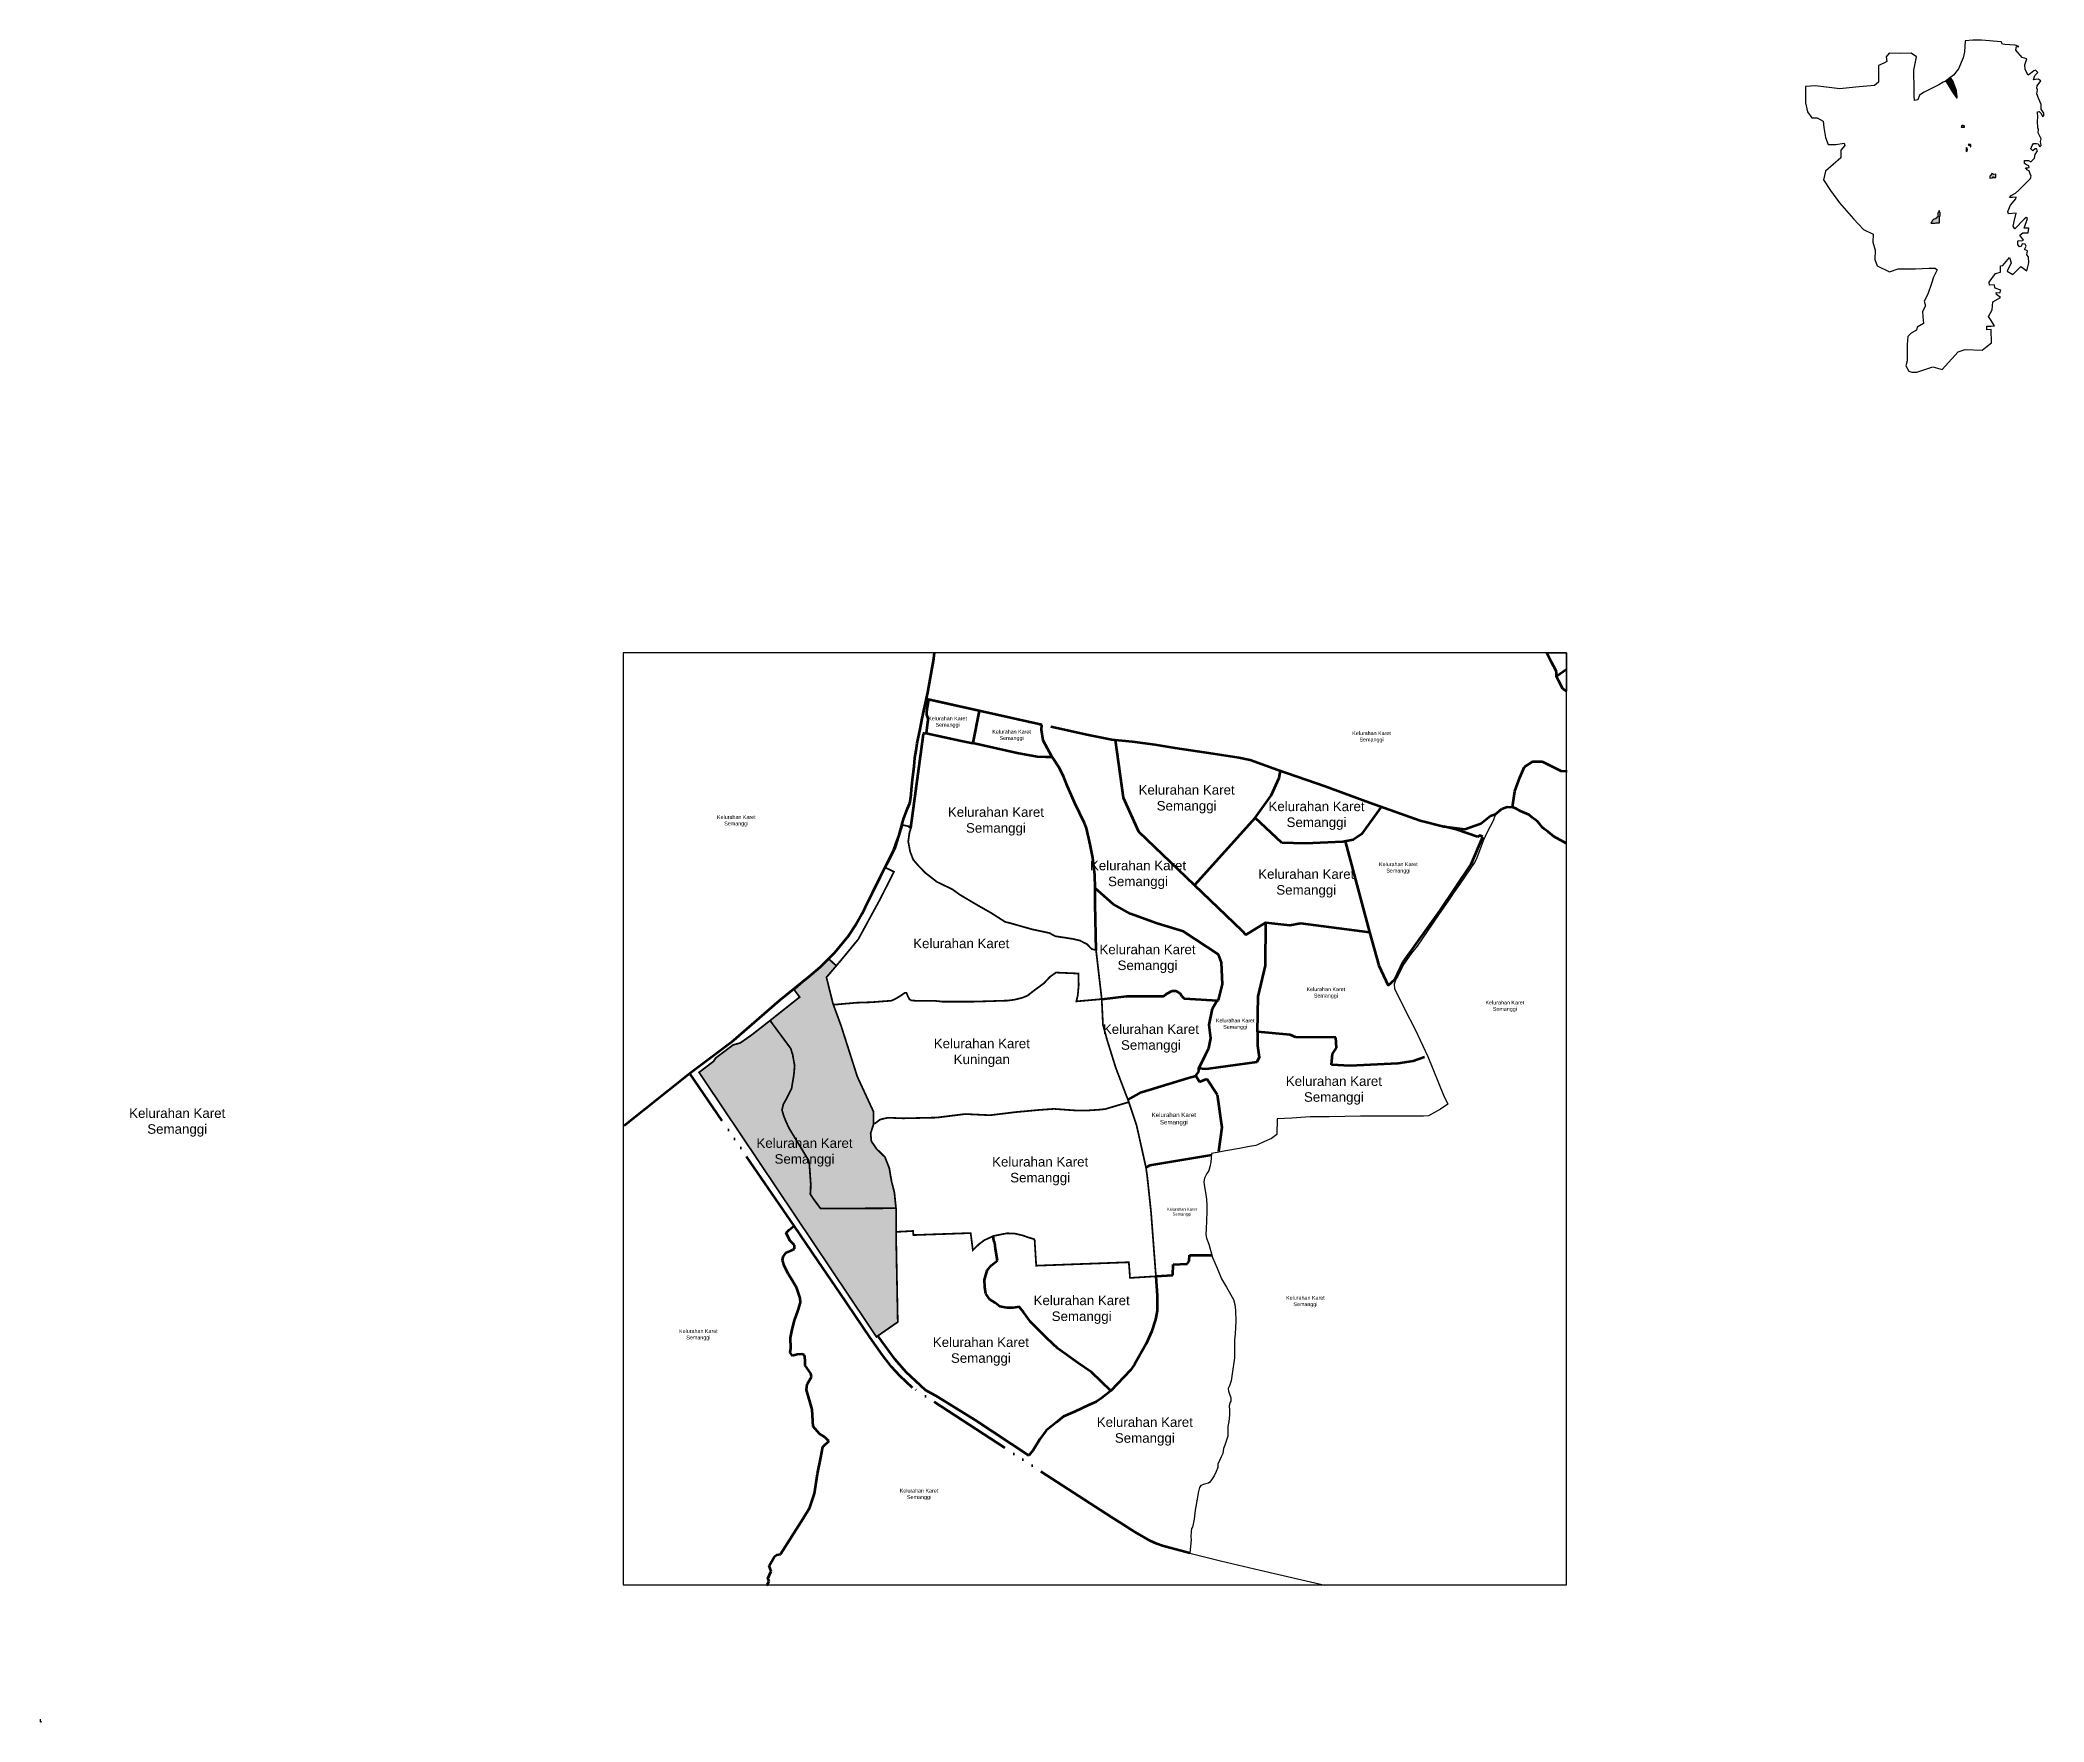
# Model space of a CAD drawing. Header units: millimetres. Extents: x -2888 to 7167, y -634 to 4310.
# Drawn here: x 57 to 628, y 9 to 488 of the extents above; entities that cross this region are included whole.
import ezdxf

# ---------------------------------------------------------------- set-up
doc = ezdxf.new("R2010")
doc.units = ezdxf.units.MM
doc.header["$MEASUREMENT"] = 0
doc.linetypes.add('ACAD_ISO02W100', pattern=[15, 12, -3])
doc.linetypes.add('ACAD_ISO06W100', pattern=[36, 24, -3, 0, -3, 0, -3, 0, -3])
doc.layers.add('Batas Luar', color=7, linetype='ACAD_ISO06W100', lineweight=211)
doc.layers.add('Batas Wilayah', color=10, linetype='ACAD_ISO06W100', lineweight=100)
doc.styles.get("Standard").update_dxf_attribs({"font": 'arial.ttf'})

msp = doc.modelspace()

# ---------------------------------------------------------------- texts
at = {"color": 0, "attachment_point": 1}
for s, width, gutter_width, heights, insert, char_height in [('\\pxqc;Kelurahan Karet \\PSemanggi', 18.403521, 5.4515, [4.2871], (306.06418, 295.07827), 1.0903004), ('\\pxqc;Kelurahan Karet \\PSemanggi', 18.403521, 5.4515, [4.2871], (324.28552, 291.30404), 1.0903004), ('\\pxqc;Kelurahan Karet \\PSemanggi', 18.403521, 5.4515, [4.2871], (426.83665, 290.86569), 1.0903004), ('\\pxqc;Kelurahan Karet \\PSemanggi', 45.787547, 13.56321, [10.66622], (360.46155, 275.52562), 2.712643), ('\\pxqc;Kelurahan Karet \\PSemanggi', 45.787547, 13.56321, [10.66622], (306.13595, 269.20423), 2.712643), ('\\pxqc;Kelurahan Karet \\PSemanggi', 45.787547, 13.56321, [10.66622], (397.47146, 270.81869), 2.712643), ('\\pxqc;Kelurahan Karet \\PSemanggi', 18.403521, 5.4515, [4.2871], (245.86975, 266.95446), 1.0903004), ('\\pxqc;Kelurahan Karet \\PSemanggi', 45.787547, 13.56321, [10.66622], (346.61304, 253.96935), 2.712643), ('\\pxqc;Kelurahan Karet \\PSemanggi', 45.787547, 13.56321, [10.66622], (394.54766, 251.53628), 2.712643), ('\\pxqc;Kelurahan Karet \\PSemanggi', 18.403521, 5.4515, [4.2871], (434.47894, 253.52504), 1.0903004), ('\\pxqc;Kelurahan Karet ', 45.787547, 13.56321, [10.66622], (296.25253, 231.77034), 2.712643), ('\\pxqc;Kelurahan Karet \\PSemanggi', 45.787547, 13.56321, [10.66622], (349.3191, 230.04853), 2.712643), ('\\pxqc;Kelurahan Karet \\PSemanggi', 18.403521, 5.4515, [4.2871], (413.8305, 217.89928), 1.0903004), ('\\pxqc;Kelurahan Karet \\PSemanggi', 18.403521, 5.4515, [4.2871], (464.81268, 214.10782), 1.0903004), ('\\pxqc;Kelurahan Karet \\PSemanggi', 45.787547, 13.56321, [10.66622], (350.29582, 207.33716), 2.712643), ('\\pxqc;Kelurahan Karet \\PSemanggi', 18.403521, 5.4515, [4.2871], (388.00812, 208.97774), 1.0903004), ('\\pxqc;Kelurahan Karet \\PKuningan', 45.787547, 13.56321, [10.66622], (302.1149, 203.2557), 2.712643), ('\\pxqc;Kelurahan Karet \\PSemanggi', 45.787547, 13.56321, [10.66622], (402.41894, 192.51949), 2.712643), ('\\pxqc;Kelurahan Karet \\PSemanggi', 21.1490308, 6.26478, [4.92667], (369.12718, 182.17376), 1.2529558), ('\\pxqc;Kelurahan Karet \\PSemanggi', 45.787547, 13.56321, [10.66622], (251.60207, 174.86606), 2.712643), ('\\pxqc;Kelurahan Karet \\PSemanggi', 45.787547, 13.56321, [10.66622], (318.73686, 169.54148), 2.712643), ('\\pxqc;Kelurahan Karet \\PSemanggi', 14.2128245, 4.21013, [3.31088], (374.8958, 155.08147), 0.8420263), ('\\pxqc;Kelurahan Karet \\PSemanggi', 45.787547, 13.56321, [10.66622], (330.55384, 130.0361), 2.712643), ('\\pxqc;Kelurahan Karet \\PSemanggi', 18.403521, 5.4515, [4.2871], (407.99842, 129.94893), 1.0903004), ('\\pxqc;Kelurahan Karet \\PSemanggi', 18.403521, 5.4515, [4.2871], (235.06278, 120.45737), 1.0903004), ('\\pxqc;Kelurahan Karet \\PSemanggi', 45.787547, 13.56321, [10.66622], (301.84547, 118.12215), 2.712643), ('\\pxqc;Kelurahan Karet \\PSemanggi', 45.787547, 13.56321, [10.66622], (348.55162, 95.3424), 2.712643), ('\\pxqc;Kelurahan Karet \\PSemanggi', 18.403521, 5.4515, [4.2871], (297.91849, 74.98786), 1.0903004)]:
    msp.add_mtext_dynamic_manual_height_columns(s, width=width, gutter_width=gutter_width, heights=heights, dxfattribs=dict(at, insert=insert, char_height=char_height))
at = {"insert": (72.89217, 183.39814), "char_height": 2.712643, "attachment_point": 1}
msp.add_mtext_dynamic_manual_height_columns('\\pxqc;Kelurahan Karet \\PSemanggi', width=45.787547, gutter_width=13.56321, heights=[10.66622], dxfattribs=at)

# ---------------------------------------------------------------- hatches: boundary and pattern name
h = msp.add_hatch(color=4)
h.dxf.hatch_style = 1
h.paths.add_polyline_path([(601.83915, 476.20124), (601.09904, 477.32297), (600.49331, 476.85908), (599.5016, 476.06035), (600.0161, 475.24969), (601.46868, 472.83612), (602.72852, 471.09589), (603.06416, 471.35744), (602.78381, 473.65034)])
h = msp.add_hatch(color=2)
h.dxf.hatch_style = 1
h.paths.add_polyline_path([(605.77151, 457.02528), (605.64369, 457.11542), (605.56849, 457.25813), (605.4557, 457.13044), (605.40307, 456.85252), (605.41811, 456.62719), (605.39555, 456.26664), (605.43315, 456.1014), (605.71644, 456.1836), (605.72039, 456.19933), (605.80911, 456.65723)])
h.paths.add_polyline_path([(606.78573, 457.90308), (606.76666, 457.99833), (606.64747, 458.05548), (606.45677, 458.08405), (606.19932, 458.08882), (606.00862, 458.08882), (606.00385, 458.07929), (606.08967, 457.93642), (606.10874, 457.93642), (606.25653, 457.88879), (606.37572, 457.87451), (606.48537, 457.79354), (606.58549, 457.64591), (606.63793, 457.51732), (606.63793, 457.42207), (606.76189, 457.47446), (606.8048, 457.59352), (606.77619, 457.74592)])
h.paths.add_polyline_path([(604.83847, 463.29327), (604.86727, 463.43714), (604.81446, 463.57142), (604.67044, 463.55224), (604.52642, 463.51387), (604.4448, 463.62897), (604.30558, 463.62897), (604.17596, 463.52826), (604.19996, 463.34602), (604.15196, 463.07747), (604.16156, 462.90003), (604.35839, 462.91921), (604.64164, 462.9336), (604.78566, 462.9336), (604.83847, 462.95278), (604.85767, 463.02472), (604.84327, 463.13981)])
h = msp.add_hatch(color=2)
h.dxf.hatch_style = 1
h.paths.add_polyline_path([(613.88954, 449.60451), (613.21238, 449.55991), (612.92961, 449.69371), (612.75102, 449.79034), (612.5501, 449.56734), (612.52778, 449.37407), (612.2971, 449.16594), (612.2078, 448.95781), (612.23013, 448.54154), (612.97426, 448.601), (613.11564, 448.9132), (613.21982, 448.83887), (613.25703, 448.71994), (613.56212, 448.6902), (613.88954, 448.7348)])
h.paths.add_polyline_path([(597.80821, 437.62252), (597.99072, 437.80484), (598.03452, 438.67996), (597.88121, 438.86957), (597.83011, 439.18315), (597.6549, 439.16127), (597.6403, 438.82581), (597.35558, 438.58515), (597.34098, 438.12572), (597.46508, 437.95069), (597.38478, 437.7465), (597.32638, 437.51313), (597.07086, 437.27977), (597.07086, 437.17038), (596.68394, 436.90055), (596.31891, 436.78386), (596.00499, 436.57967), (595.72758, 436.33901), (595.70568, 436.06189), (595.57427, 435.95979), (595.38175, 435.65544), (596.57001, 435.65544), (596.92648, 435.77414), (597.81767, 435.80381)])
h.paths.add_polyline_path([(606.8048, 457.59352), (606.77619, 457.74592), (606.78573, 457.90308), (606.76666, 457.99833), (606.64747, 458.05548), (606.45677, 458.08405), (606.19932, 458.08882), (606.00862, 458.08882), (606.00385, 458.07929), (606.08967, 457.93642), (606.10874, 457.93642), (606.25653, 457.88879), (606.37572, 457.87451), (606.48537, 457.79354), (606.58549, 457.64591), (606.63793, 457.51732), (606.63793, 457.42207), (606.76189, 457.47446)])
h.paths.add_polyline_path([(605.77151, 457.02528), (605.64369, 457.11542), (605.56849, 457.25813), (605.4557, 457.13044), (605.40307, 456.85252), (605.41811, 456.62719), (605.39555, 456.26664), (605.43315, 456.1014), (605.71644, 456.1836), (605.72039, 456.19933), (605.80911, 456.65723)])
at = {"layer": 'Batas Luar', "transparency": 33554687}
h = msp.add_hatch(color=3, dxfattribs=at)
h.dxf.hatch_style = 1
h.paths.add_polyline_path([(271.68635, 195.54962), (271.10713, 198.75122), (270.56517, 200.46645), (264.68319, 208.42701), (259.41859, 204.30927), (256.18844, 202.04399), (254.15358, 201.4851), (249.18311, 197.74476), (248.59895, 196.8181), (247.82207, 196.22416), (244.4572, 193.65167), (294.99001, 118.29153), (301.06369, 122.51049), (300.76299, 137.82874), (300.58852, 147.1459), (300.61879, 154.39481), (300.56252, 154.94349), (279.08907, 154.83707), (277.25157, 157.30006), (276.14203, 158.9388), (276.24981, 160.54902), (276.27379, 161.91431), (275.85598, 167.82137), (275.64534, 168.61792), (270.05944, 177.79911), (269.22907, 179.62398), (268.57987, 181.23771), (268.08079, 182.94983), (268.48843, 184.62389), (269.21312, 185.89074), (270.79821, 188.99212), (271.45466, 192.88805)])
h.paths.add_polyline_path([(270.79821, 188.99212), (269.21312, 185.89074), (268.48843, 184.62389), (268.08079, 182.94983), (268.57987, 181.23771), (269.22907, 179.62398), (270.05944, 177.79911), (275.64534, 168.61792), (275.85598, 167.82137), (276.27379, 161.91431), (276.24981, 160.54902), (276.14203, 158.9388), (277.25157, 157.30006), (279.08907, 154.83707), (300.56252, 154.94349), (300.10673, 159.38818), (299.29747, 162.58508), (298.64166, 166.38515), (297.40213, 169.54945), (294.98894, 171.89844), (293.54283, 174.0309), (293.33624, 176.30093), (294.12816, 178.74294), (294.17096, 182.41113), (292.50556, 186.02113), (289.53334, 192.46381), (287.64684, 198.38494), (284.92382, 206.93163), (282.57899, 213.33979), (280.75209, 220.74608), (283.55978, 224.03803), (281.48063, 225.92157), (279.48666, 224.17726), (278.92847, 223.62145), (275.85489, 220.94531), (275.06928, 220.31296), (271.52846, 217.21548), (273.12066, 215.12556), (264.68319, 208.42701), (270.56517, 200.46645), (271.10713, 198.75122), (271.68635, 195.54962), (271.45466, 192.88805)])

# ---------------------------------------------------------------- linework, layer by layer
for points in [[(591.38088, 393.23789), (595.98458, 394.75065), (598.64988, 393.96402), (603.13242, 398.98637), (605.1314, 399.65199), (609.9774, 399.47046), (611.43119, 400.62015), (612.683, 401.61011), (612.58212, 405.33996), (611.31588, 405.30571), (611.28856, 406.31573), (612.52044, 406.34905), (613.50528, 406.37569), (612.38026, 408.20154), (611.81195, 409.12388), (612.86464, 411.00794), (613.05839, 413.2337), (615.18965, 414.49173), (614.12402, 415.36268), (614.02715, 415.94332), (614.9959, 415.84654), (615.28653, 416.62072), (613.73652, 417.10458), (613.44589, 418.0723), (612.08964, 417.97553), (611.99276, 418.84648), (613.8334, 421.36256), (615.18965, 421.74965), (615.18965, 423.49155), (615.86778, 423.58832), (617.80529, 425.91085), (618.28967, 424.3625), (617.12717, 422.03996), (618.77405, 421.07224), (621.00219, 423.298), (622.74595, 422.13674), (623.3272, 424.3625), (623.22004, 426.11871), (622.68699, 426.68922), (622.87737, 427.83024), (622.0778, 428.21058), (622.49662, 429.16143), (622.2301, 429.6939), (621.43053, 429.76997), (621.12594, 429.00929), (620.59289, 428.89519), (620.13599, 429.61784), (620.13599, 430.41655), (620.25022, 430.75886), (621.27823, 430.60672), (621.7732, 430.83492), (620.70711, 432.24218), (621.54476, 432.88876), (623.06774, 432.88876), (623.18197, 433.6114), (623.29619, 434.29602), (622.00165, 434.25798), (622.95352, 437.03446), (622.5347, 437.3007), (621.9255, 436.84429), (619.33643, 434.10585), (618.84146, 434.86653), (619.0699, 436.15968), (619.6791, 438.51779), (617.45489, 438.28948), (617.34007, 438.97767), (618.10554, 440.77461), (619.59821, 442.60978), (619.71303, 443.06858), (618.6031, 442.99211), (617.76108, 442.99211), (618.22036, 443.5656), (619.48339, 444.21556), (620.41912, 445.04873), (623.74741, 448.37346), (623.94986, 449.11292), (623.68478, 449.71475), (623.41969, 450.58138), (622.91361, 450.77397), (622.35934, 451.47209), (622.98591, 451.39987), (623.34739, 451.49616), (623.251, 452.02577), (622.62443, 452.2665), (622.04605, 452.69982), (622.02196, 453.54238), (622.26294, 453.56645), (623.1546, 453.56645), (623.87757, 453.13313), (624.40774, 453.73496), (624.88972, 454.2405), (625.11809, 455.26776), (625.77556, 456.31086), (625.50483, 456.8131), (625.07941, 456.8131), (624.46062, 456.31086), (623.8805, 456.8131), (624.22857, 457.77893), (624.61532, 458.35843), (625.46616, 458.39707), (625.96893, 458.24253), (626.4717, 457.46986), (626.7811, 457.81757), (626.66507, 458.97657), (626.81977, 459.74924), (625.93026, 461.41047), (626.00761, 462.33767), (625.85291, 462.80127), (625.77556, 464.77158), (625.81423, 465.85331), (625.77556, 467.43728), (626.20098, 467.47591), (626.7811, 466.97368), (627.20652, 466.08511), (627.59327, 466.27828), (627.55459, 467.05095), (626.81977, 468.20995), (626.82011, 469.54068), (626.00795, 471.27918), (625.58252, 472.51545), (625.7759, 473.67445), (625.54385, 474.17669), (625.6212, 474.83345), (626.70409, 476.22426), (625.92709, 476.68721), (625.20034, 476.59042), (624.64317, 476.54202), (625.03077, 477.72777), (625.87864, 478.59893), (625.22457, 479.3007), (624.74007, 479.08291), (623.77108, 478.28434), (623.09278, 477.84876), (622.24492, 479.44589), (622.13946, 480.80165), (622.75933, 482.54318), (621.36463, 482.93019), (619.5825, 484.98132), (619.81495, 486.02623), (620.47356, 486.02623), (619.38274, 486.44769), (617.8973, 486.54499), (616.41187, 486.59364), (615.77873, 486.69094), (615.41346, 487.3234), (609.76394, 487.80991), (607.3775, 487.85856), (605.13717, 487.63963), (604.96672, 484.55031), (604.58031, 482.80728), (603.2101, 479.69648), (601.78695, 477.84978), (600.41113, 476.79615), (599.5016, 476.06035), (598.91358, 475.8754), (597.66696, 475.09249), (593.49403, 472.97715), (592.1861, 472.16834), (591.68784, 470.79959), (590.7536, 470.67516), (590.62903, 471.85726), (590.62903, 473.78596), (590.56675, 479.32318), (591.31414, 483.05614), (589.81936, 484.11381), (586.33154, 484.0516), (583.49279, 484.11695), (582.68311, 483.1215), (582.80768, 481.75274), (581.99801, 481.31723), (580.44094, 480.57064), (580.50323, 475.84222), (579.31986, 474.90898), (573.90128, 474.47347), (569.47923, 473.97574), (562.55081, 474.77883), (559.62354, 474.6544), (559.62354, 469.92598), (560.24636, 467.43734), (561.49201, 465.6953), (562.98679, 465.6953), (564.7307, 464.76206), (564.85527, 462.89558), (565.36413, 460.12146), (566.16098, 458.13146), (568.35232, 458.13146), (570.64327, 458.42996), (570.84248, 457.83296), (569.74681, 456.43996), (569.74681, 454.25095), (565.36413, 450.46995), (564.80026, 447.99471), (566.80628, 444.98889), (569.3138, 441.4821), (573.32584, 436.87318), (576.23457, 433.86737), (578.94424, 432.5365), (578.84394, 430.23204), (579.54605, 428.02777), (579.44575, 425.32254), (580.04755, 423.51905), (583.55809, 421.81575), (586.06561, 422.6173), (590.98036, 422.6173), (594.7918, 422.81769), (596.59721, 422.81769), (597.19902, 422.41691), (596.09571, 420.31284), (595.59421, 418.50935), (594.49089, 415.40334), (593.49193, 413.46012), (593.89313, 412.1576), (592.99042, 410.4543), (593.09072, 408.95139), (593.29132, 407.04771), (591.48591, 406.04577), (591.2853, 405.14402), (589.78079, 404.34247), (588.77778, 403.34053), (588.67748, 401.13626), (588.67748, 399.33277), (588.67748, 396.42715), (588.27627, 395.02443), (589.07868, 393.52152), (589.98139, 393.22094), (590.80156, 393.21003), (591.38088, 393.23789)], [(604.81446, 463.57142), (604.86727, 463.43714), (604.83847, 463.29327), (604.84327, 463.13981), (604.85767, 463.02472), (604.83847, 462.95278), (604.78566, 462.9336), (604.64164, 462.9336), (604.35839, 462.91921), (604.16156, 462.90003), (604.15196, 463.07747), (604.19996, 463.34602), (604.17596, 463.52826), (604.30558, 463.62897), (604.4448, 463.62897), (604.52642, 463.51387), (604.67044, 463.55224), (604.81446, 463.57142)], [(605.42563, 456.18402), (605.71888, 456.19153), (605.80911, 456.65723), (605.77151, 457.02528), (605.64369, 457.11542), (605.56849, 457.25813), (605.4557, 457.13044), (605.40307, 456.85252), (605.41811, 456.62719), (605.39555, 456.26664), (605.43315, 456.1014), (605.71644, 456.1836), (605.72039, 456.19933)], [(606.10874, 457.93642), (606.25653, 457.88879), (606.37572, 457.87451), (606.48537, 457.79354), (606.58549, 457.64591), (606.63793, 457.51732), (606.63793, 457.42207), (606.76189, 457.47446), (606.8048, 457.59352), (606.77619, 457.74592), (606.78573, 457.90308), (606.76666, 457.99833), (606.64747, 458.05548), (606.45677, 458.08405), (606.19932, 458.08882), (606.00862, 458.08882), (606.00385, 458.07929), (606.08967, 457.93642), (606.10874, 457.93642)], [(612.23013, 448.54154), (612.97426, 448.601), (613.11564, 448.9132), (613.21982, 448.83887), (613.25703, 448.71994), (613.56212, 448.6902), (613.88954, 448.7348), (613.88954, 449.60451), (613.21238, 449.55991), (612.92961, 449.69371), (612.75102, 449.79034), (612.5501, 449.56734), (612.52778, 449.37407), (612.2971, 449.16594), (612.2078, 448.95781), (612.23013, 448.54154), (612.23013, 448.54154)], [(595.38175, 435.65544), (596.57001, 435.65544), (596.92648, 435.77414), (597.81767, 435.80381), (597.80821, 437.62252), (597.99072, 437.80484), (598.03452, 438.67996), (597.88121, 438.86957), (597.83011, 439.18315), (597.6549, 439.16127), (597.6403, 438.82581), (597.35558, 438.58515), (597.34098, 438.12572), (597.46508, 437.95069), (597.38478, 437.7465), (597.32638, 437.51313), (597.07086, 437.27977), (597.07086, 437.17038), (596.68394, 436.90055), (596.31891, 436.78386), (596.00499, 436.57967), (595.72758, 436.33901), (595.70568, 436.06189), (595.57427, 435.95979), (595.38175, 435.65544)], [(56.75329, 9.36695), (56.71782, 8.80003), (56.77694, 8.54019), (57.22239, 8.66945), (57.22861, 8.69418)]]:
    msp.add_lwpolyline(points)
at = {"ltscale": 100}
msp.add_lwpolyline([(222.78812, 47.602), (491.57436, 47.602), (491.57436, 313.20045), (222.78812, 313.20045)], close=True, dxfattribs=at)
at = {"color": 0}
msp.add_lwpolyline([(485.98257, 313.18552), (491.57436, 313.20045), (491.6135, 302.28482)], dxfattribs=at)
at = {"color": 0, "linetype": 'ACAD_ISO02W100', "lineweight": 0, "const_width": 0.5}
for points in [[(359.17568, 214.53463), (357.94146, 225.14304), (357.5502, 228.50604), (356.30447, 228.80156), (355.00278, 230.18023), (352.9889, 231.22415), (350.97502, 231.68087), (348.85228, 232.02884), (345.944, 232.45655), (344.24562, 233.37437), (339.31755, 234.43124), (332.83031, 236.26687), (331.66094, 236.54499), (327.72845, 239.0598), (323.57996, 241.42386), (318.65189, 244.34417), (316.66512, 245.80731), (312.21036, 247.94887), (308.89713, 250.53544), (306.83681, 252.677), (305.46822, 254.27344), (304.57727, 256.60969), (304.04745, 259.48169), (304.38155, 261.90138), (304.79919, 263.26419), (304.29803, 263.51451), (304.29754, 263.75284), (302.44689, 264.16365), (300.40529, 257.55635), (298.92501, 254.63415), (297.58332, 251.98401), (299.97997, 250.82217), (295.95988, 242.87217), (289.80354, 231.57918), (285.70199, 226.58152), (283.55978, 224.03803)], [(366.89098, 185.18639), (363.16436, 194.97642), (360.77133, 202.67339), (359.52197, 207.1921), (359.17568, 214.53463), (351.94892, 213.89416), (352.3548, 215.67273), (352.60967, 218.52418), (352.50772, 221.83389), (346.13047, 222.10821), (344.3804, 220.85221), (342.74926, 219.08703), (339.97972, 217.05029), (337.9852, 215.49918), (336.43902, 214.88815), (334.17921, 214.34502), (332.29321, 214.1074), (330.25428, 214.05648), (327.89253, 213.97162), (322.0004, 213.79865), (317.99052, 213.81562), (313.79374, 213.81562), (311.85676, 214.0193), (306.41442, 214.05268), (304.89272, 214.16125), (304.4036, 214.48698), (303.94166, 215.32845), (303.53406, 216.33279), (302.9906, 216.2785), (302.03953, 215.5999), (300.38197, 214.59556), (299.21352, 214.07982), (293.42563, 213.64551), (289.27664, 213.51048), (283.10832, 212.96759), (282.7119, 212.97657)]]:
    msp.add_lwpolyline(points, dxfattribs=at)
at = {"layer": 'Batas Luar', "color": 0, "lineweight": 100}
for points in [[(291.75225, 240.67079), (293.83282, 244.83649), (296.06601, 249.30777), (299.92503, 257.06862), (300.63873, 258.99271), (301.48286, 261.26839), (302.48991, 265.13184), (302.75263, 266.1397), (303.4449, 267.8574), (303.83972, 268.83707), (304.47628, 270.41655), (304.6349, 270.81012), (304.84821, 272.83306), (305.00181, 274.2898), (305.29159, 277.03804), (305.45939, 278.62938), (305.6919, 280.83442), (305.94759, 283.2593), (306.28465, 285.3785), (306.61265, 287.44068), (307.40276, 291.47727), (307.99724, 294.51442), (308.82231, 298.03435), (309.62273, 301.91488), (311.33837, 311.49893), (311.43583, 312.52653), (311.49976, 313.20064)], [(491.6135, 302.28482), (490.56498, 302.98308), (489.28346, 305.34943), (488.77862, 306.43562), (488.77862, 307.90973), (487.34176, 310.54763), (485.98257, 313.18552)], [(488.77862, 306.57317), (491.59087, 308.59656)], [(309.24418, 300.07962), (355.40279, 289.83814), (362.07453, 288.4898), (367.82072, 287.91195), (374.26108, 287.14147), (380.01566, 286.13228), (390.85244, 284.5528), (398.23929, 283.35051), (401.44019, 282.69561), (409.34602, 279.92189), (422.78577, 275.20372), (435.44521, 270.60737), (449.86853, 265.4837), (456.59153, 263.7023), (462.56911, 263.00887), (467.15835, 264.58835), (469.93503, 266.74569), (471.36194, 267.2465), (473.17449, 268.78745), (474.67853, 269.36531), (476.22113, 269.28826), (476.90754, 273.83033), (478.32855, 277.7185), (479.626, 280.74264), (482.03553, 282.28557), (484.6922, 282.22385), (488.02849, 280.55749), (489.94376, 279.63173), (491.73547, 279.5083)], [(491.59679, 258.90057), (487.95255, 260.90106), (486.31809, 262.17094), (485.30648, 262.95691), (484.70786, 263.42201), (483.94558, 264.38389), (483.22601, 265.29188), (481.76631, 266.2988), (480.94725, 267.01911), (478.43503, 268.05719), (477.32137, 268.77891), (476.22113, 269.28826)], [(263.77746, 47.44227), (264.46034, 48.65498), (264.08096, 49.41293), (264.99147, 51.53518), (264.38446, 53.05107), (265.90197, 55.70387), (266.58485, 56.15864), (267.64711, 56.38602), (274.10414, 66.50712), (276.00103, 69.6147), (277.36679, 73.63181), (278.20142, 79.2406), (279.11193, 83.86407), (279.71893, 86.89585), (281.53994, 88.63912), (281.3629, 88.69631), (280.265, 89.73471), (278.8149, 90.67184), (276.99285, 92.72529), (276.71016, 97.61238), (275.03587, 103.20238), (275.21511, 104.84364), (276.49965, 106.90267), (276.32041, 107.85758), (274.64659, 110.10663), (274.70633, 111.65836), (274.52709, 113.09073), (273.78027, 113.38914), (272.43599, 113.23994), (271.09171, 112.91169), (270.4345, 113.8666), (270.554, 115.06024), (270.52323, 118.03703), (270.94145, 120.42431), (271.62852, 122.9608), (272.6442, 125.88522), (273.36115, 128.06362), (273.27154, 129.31694), (272.28492, 132.19475), (270.99806, 134.45073), (269.83302, 136.24119), (268.69785, 138.62847), (268.21988, 140.12052), (268.45886, 141.10528), (269.26543, 142.3586), (270.72921, 142.89574), (271.65527, 143.3732), (271.68514, 144.38779), (270.40061, 145.61127), (269.59198, 147.23973), (269.2335, 147.92608), (270.09982, 148.79147), (271.56359, 149.89559), (241.87116, 193.32146), (222.72402, 178.08821)], [(384.30099, 56.65591), (378.55626, 58.15321), (376.44873, 58.72065), (374.85942, 59.3019), (372.95282, 60.17792), (368.73551, 62.6455), (364.23116, 65.44129), (361.96565, 66.8636), (305.23503, 103.80167), (301.62002, 107.17879), (299.26939, 109.70894), (296.73653, 113.07641), (293.1448, 118.18076), (284.53581, 130.83393), (278.42339, 139.86552), (271.56359, 149.89559)]]:
    msp.add_lwpolyline(points, dxfattribs=at)
at = {"layer": 'Batas Luar', "color": 0, "lineweight": -2}
msp.add_lwpolyline([(471.36194, 267.2465), (470.68054, 265.30213), (469.0106, 262.09178), (467.85854, 259.66578), (466.76991, 256.84206), (465.80426, 254.33736), (465.4024, 253.47389), (462.7216, 249.55836), (461.09515, 247.18281), (459.51867, 244.88023), (457.81458, 242.39127), (456.46111, 240.41443), (455.33349, 238.79784), (453.52246, 236.22318), (449.01895, 229.61747), (447.43871, 227.61065), (445.15435, 224.35826), (443.52642, 221.10587), (442.99894, 220.20133), (442.50005, 218.78497), (442.60508, 217.47352), (443.13022, 216.45059), (445.49533, 211.61029), (448.43941, 205.88005), (452.0423, 198.18963), (456.53651, 187.19262), (457.79627, 184.5919), (455.68993, 183.14551), (452.2466, 181.25287), (450.8236, 181.17978), (432.857, 181.14917), (423.9316, 181.01556), (418.59361, 180.98264), (417.17674, 180.88389), (413.37095, 180.58766), (409.15328, 180.37371), (409.09035, 175.97948), (407.96109, 175.1173), (407.49709, 174.79981), (405.57054, 173.93277), (403.50432, 173.05588), (403.08446, 172.84354), (401.29986, 172.51536), (398.45959, 171.99251), (394.5717, 171.29197), (390.99315, 170.65614), (390.48072, 170.5719), (390.2722, 168.05808), (389.95814, 166.69858), (389.68331, 165.71506), (389.1337, 164.83922), (388.4725, 163.52903), (388.29228, 162.48018), (388.37599, 161.61258), (388.74231, 159.40153), (388.99375, 157.56715), (389.09839, 155.74834), (389.11947, 153.9664), (388.9973, 151.31358), (388.91701, 149.09458), (388.86348, 147.46374), (388.9973, 146.36761), (389.63963, 144.65657), (390.76583, 140.89931), (392.10401, 137.90499), (393.33831, 134.86616), (394.67649, 132.48674), (396.68376, 128.90425), (397.13874, 127.54076), (397.29932, 125.82972), (397.40659, 122.76613), (397.21924, 119.15691), (397.0319, 117.3924), (397.00514, 114.53175), (396.95137, 112.3219), (396.33581, 107.75021), (396.04027, 105.70765), (395.58529, 104.31743), (395.23736, 103.56885), (395.26413, 102.84701), (395.93322, 100.89535), (395.93322, 99.98636), (395.74587, 99.66554), (395.45147, 98.64961), (395.58484, 97.37712), (395.55808, 96.01364), (395.37073, 94.16892), (395.12986, 92.75196), (395.1031, 89.97152), (394.28396, 87.38012), (393.89874, 86.48224), (393.64192, 85.02852), (393.2139, 84.13063), (392.70028, 83.01896), (392.27226, 81.99281), (392.22945, 81.09493), (391.80143, 79.89774), (391.2022, 78.70057), (390.43206, 77.49004), (389.97865, 76.86936), (389.57561, 76.5674), (388.45047, 76.31578), (387.4093, 75.91317), (386.98947, 75.39314), (386.65361, 73.79949), (386.50225, 72.58219), (385.83037, 68.87114), (385.47752, 66.35111), (385.0232, 64.02954), (384.78809, 63.64371), (384.65375, 62.73785), (384.56978, 61.36228), (384.62016, 60.40609), (384.43534, 58.60183), (384.30099, 56.65591), (393.00315, 54.45231), (404.28085, 51.82363), (422.74343, 47.51168)], dxfattribs=at)
at = {"layer": 'Batas Luar', "color": 0, "linetype": 'Continuous', "lineweight": 100}
msp.add_lwpolyline([(291.75225, 240.67079), (290.81637, 238.7391), (289.17574, 235.91774), (287.01425, 232.5441), (283.02399, 227.69949), (278.92847, 223.62145), (275.85489, 220.94531), (267.41793, 214.15431), (253.5663, 202.13577), (241.87116, 193.32146)], dxfattribs=at)
at = {"layer": 'Batas Wilayah', "color": 0, "ltscale": 100}
for points in [[(324.26913, 296.65283), (309.80487, 299.91987), (309.44245, 297.69608), (309.29411, 296.36244), (309.26261, 295.55988), (309.4319, 295.05255), (309.59123, 294.46564), (309.62111, 293.96825), (309.5514, 293.42113), (309.1759, 290.37219), (319.64404, 288.03145), (322.44006, 287.4455), (322.51564, 287.56325)], [(357.56772, 228.35542), (357.33737, 241.68218), (357.26043, 246.13329), (357.1941, 249.97117), (356.59848, 254.75462), (355.8613, 258.59163), (354.81125, 263.26881), (354.26807, 264.66409), (351.51333, 270.40023), (349.53185, 274.91365), (348.36787, 277.82047), (347.12246, 280.32324), (344.94972, 283.69516), (342.49683, 288.27747), (342.05857, 291.30271), (342.10726, 292.66458), (324.26913, 296.65283), (322.48387, 287.57037), (335.10712, 284.74279), (340.81172, 283.64239), (343.25094, 283.56379), (345.0134, 283.59632)], [(309.1759, 290.37219), (308.7655, 290.15931), (308.57677, 290.31824), (308.36932, 290.2824), (308.26013, 290.13438), (308.17364, 289.25931), (304.72292, 263.30229)], [(363.01497, 288.39523), (365.25643, 271.96807), (369.69309, 262.26897), (399.08134, 234.11658), (400.22946, 232.85905), (405.91618, 236.36525), (412.77027, 235.59499), (415.81177, 236.15129), (435.4952, 233.58143), (438.10239, 224.07793), (440.81137, 218.40727), (442.74206, 220.24767), (445.10166, 225.25705), (455.53385, 239.6899), (464.4045, 252.98856), (467.73374, 260.83032), (466.94871, 261.19951), (466.23794, 260.79439), (460.17503, 262.87191), (456.59153, 263.7023)], [(438.88845, 269.38421), (433.19847, 261.58728), (430.78003, 259.92989), (427.85541, 259.36806), (417.14118, 258.86242), (410.46044, 259.07496), (402.90489, 266.1732), (407.44616, 272.5638), (409.69484, 277.64039), (410.09204, 279.65999)], [(402.90489, 266.1732), (385.57464, 247.05528)], [(428.56976, 259.50529), (435.4952, 233.58143)], [(403.55324, 205.18051), (403.51237, 201.30741), (404.06737, 197.98092), (403.3582, 196.59488), (389.59653, 194.67945), (388.70672, 194.55561), (386.85232, 194.74106), (388.73318, 198.62197), (389.65716, 200.52847), (390.24392, 203.40537), (389.78142, 207.22468), (390.70713, 211.86084), (392.06382, 214.10931), (392.44335, 214.21808), (393.58817, 218.76157), (393.27872, 224.9556), (392.41237, 227.21189), (382.4452, 233.83714), (374.94968, 236.04381), (367.36911, 238.85644), (362.38281, 241.5851), (357.26043, 246.13329)], [(451.11818, 198.00862), (447.86615, 196.87994), (443.49504, 196.17581), (429.96717, 195.49232), (424.67808, 195.82891), (424.87427, 198.91182), (426.0489, 200.64019), (425.88218, 203.56397), (414.41892, 203.73895), (412.85539, 204.40156), (403.55324, 205.18051), (403.77011, 215.24479), (405.84456, 224.14321), (405.91618, 236.36525)], [(359.17568, 214.53463), (366.1857, 215.34011), (376.83682, 215.34047), (377.60588, 216.08833), (379.21563, 216.89848), (380.2724, 216.91076), (381.47664, 216.14971), (382.01731, 215.33956), (382.644, 214.72581), (392.25358, 214.16369)], [(366.63956, 185.8469), (370.49165, 187.99812), (383.85548, 192.06927), (385.93697, 192.70337), (386.79362, 193.93126), (386.85232, 194.74106)], [(385.93697, 192.70337), (386.98275, 190.95596), (389.09584, 191.80529), (392.08849, 187.36719), (393.38197, 177.95559), (392.45766, 171.12957)], [(390.43832, 170.06075), (372.79741, 167.13223), (371.78605, 166.5337)], [(374.61278, 135.54206), (375.00745, 129.99717), (374.9621, 127.03042), (374.94201, 125.71582), (374.53128, 123.21443), (373.35238, 119.70415), (371.82494, 116.24907), (368.5198, 110.39883), (367.33945, 108.74596), (361.72212, 102.94751), (356.23752, 108.26202), (352.39062, 110.89708), (346.6405, 114.94855), (343.51234, 117.93773), (338.87233, 122.60175), (336.89112, 125.35052), (335.69182, 126.83722), (333.93331, 126.53453), (332.24051, 126.58086), (331.12744, 126.76617), (330.13031, 126.90516), (328.77991, 128.00327), (327.27262, 128.92984), (326.15955, 130.55134), (325.90447, 132.47398), (325.8112, 134.56965), (326.50688, 137.18722), (327.6904, 138.6123), (329.45277, 140.07165), (328.89558, 143.41386), (328.68688, 145.05853), (328.47818, 145.6608), (328.21165, 147.01328)], [(374.56222, 135.53892), (379.40522, 135.83994), (379.56424, 138.885), (383.48367, 139.12731), (384.07722, 139.86609), (384.15422, 141.60959), (390.57064, 141.55052)], [(361.72212, 102.94751), (359.1241, 100.83754), (357.62877, 99.75791), (355.36357, 98.82617), (351.55709, 96.99737), (348.28958, 95.60189), (346.18228, 93.89892), (343.38833, 91.6283), (341.53629, 89.08455), (339.61841, 85.96245), (338.38718, 84.42505), (322.97715, 94.61911), (312.57463, 101.07133), (308.97925, 103.06745), (303.41215, 108.24771), (300.2788, 111.84163), (295.42077, 118.59075)]]:
    msp.add_lwpolyline(points, dxfattribs=at)
at = {"layer": 'Batas Wilayah', "color": 0, "linetype": 'ACAD_ISO02W100', "lineweight": 100, "const_width": 0.5}
for points in [[(294.99001, 118.29153), (244.4572, 193.65167), (247.82207, 196.22416), (248.59895, 196.8181), (249.18311, 197.74476), (254.15358, 201.4851), (256.18844, 202.04399), (259.41859, 204.30927), (264.68319, 208.42701), (273.12066, 215.12556), (271.52846, 217.21548), (281.48063, 225.92157), (283.55978, 224.03803), (280.75209, 220.74608), (282.57899, 213.33979), (284.92382, 206.93163), (287.64684, 198.38494), (289.53334, 192.46381), (292.50556, 186.02113), (294.17096, 182.41113), (294.12816, 178.74294), (293.33624, 176.30093), (293.54283, 174.0309), (294.98894, 171.89844), (297.40213, 169.54945), (298.64166, 166.38515), (299.29747, 162.58508), (300.10673, 159.38818), (300.61879, 154.39481), (300.58852, 147.1459), (300.76299, 137.82874), (301.06369, 122.51049), (294.99001, 118.29153)], [(300.56252, 154.94349), (279.08907, 154.83707), (277.25157, 157.30006), (276.14203, 158.9388), (276.24981, 160.54902), (276.27379, 161.91431), (275.85598, 167.82137), (275.64534, 168.61792), (270.05944, 177.79911), (269.22907, 179.62398), (268.57987, 181.23771), (268.08079, 182.94983), (268.48843, 184.62389), (269.21312, 185.89074), (270.79821, 188.99212), (271.45466, 192.88805), (271.68635, 195.54962), (271.10713, 198.75122), (270.56517, 200.46645), (264.68319, 208.42701)]]:
    msp.add_lwpolyline(points, dxfattribs=at)
at = {"layer": 'Batas Wilayah', "color": 0, "linetype": 'ACAD_ISO02W100', "lineweight": -2, "ltscale": 2, "const_width": 0.5}
msp.add_lwpolyline([(300.59293, 148.20201), (305.45199, 148.46111), (305.5142, 147.29438), (321.83495, 147.86334), (322.45803, 142.99385), (324.09433, 144.60246), (325.70466, 145.82189), (328.35391, 147.04132), (332.17194, 147.79373), (334.3967, 147.72001), (336.60441, 147.2011), (338.16279, 146.65625), (339.87701, 146.13735), (340.05882, 145.85195), (340.50641, 138.56855), (366.89842, 139.5499), (367.22793, 135.08305), (374.61278, 135.54206), (373.21929, 153.87004), (372.12359, 164.1313), (371.78605, 166.5337), (369.12718, 178.44281), (366.89098, 185.18639), (360.18239, 183.20547), (359.205, 183.08381), (355.02795, 182.78878), (351.9901, 182.78878), (345.57685, 183.2524), (341.3998, 182.95737), (334.66443, 182.33374), (327.32295, 181.44864), (320.27681, 181.78582), (312.17586, 180.77428), (302.586, 180.56476), (298.19799, 180.73335), (296.04617, 180.22758), (294.61163, 179.13175), (294.13119, 179.00259)], dxfattribs=at)

msp.set_redraw_order([(e.dxf.handle, doc.entitydb.next_handle()) for e in msp.query("TEXT MTEXT ATTDEF DIMENSION ARC_DIMENSION")])  # texts and dimensions are drawn at this point

doc.saveas('drawing.dxf')
